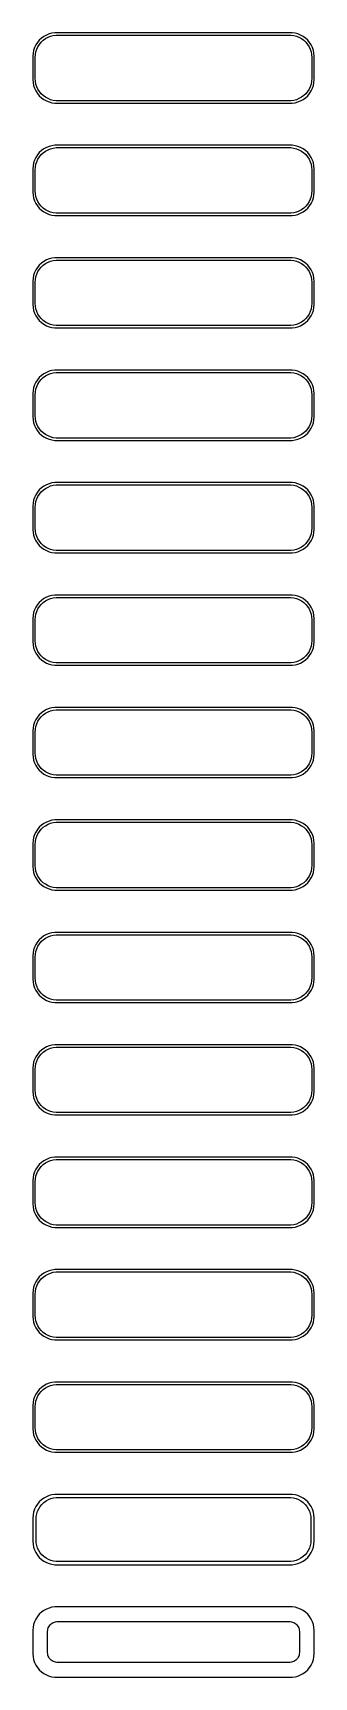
# Model space of a CAD drawing. Header units: metres. Extents: x -30 to 30, y 353 to 703.
import ezdxf

# ---------------------------------------------------------------- set-up
doc = ezdxf.new("R2010")
doc.units = ezdxf.units.M

msp = doc.modelspace()

# ---------------------------------------------------------------- linework, layer by layer
for p, q in [((-28.1871, 702.353), (-28.6448, 701.923)), ((-27.6791, 702.722), (-28.1871, 702.353)), ((-27.7778, 701.91), (-27.2952, 702.261)), ((-27.1289, 703.024), (-27.6791, 702.722)), ((-27.2952, 702.261), (-26.7724, 702.548)), ((-26.5451, 703.255), (-27.1289, 703.024)), ((-26.7724, 702.548), (-26.2178, 702.768)), ((-25.9369, 703.411), (-26.5451, 703.255)), ((-26.2178, 702.768), (-25.6401, 702.916)), ((-25.3139, 703.49), (-25.9369, 703.411)), ((-25.6401, 702.916), (-25.0482, 702.991)), ((25.3139, 703.49), (-25.3139, 703.49)), ((-25.0482, 702.991), (25.0482, 702.991)), ((25.0482, 702.991), (25.6401, 702.916)), ((25.9369, 703.411), (25.3139, 703.49)), ((25.6401, 702.916), (26.2178, 702.768)), ((26.5451, 703.255), (25.9369, 703.411)), ((26.2178, 702.768), (26.7724, 702.548)), ((27.1289, 703.024), (26.5451, 703.255)), ((26.7724, 702.548), (27.2952, 702.261)), ((27.6791, 702.722), (27.1289, 703.024)), ((27.2952, 702.261), (27.7778, 701.91)), ((28.1871, 702.353), (27.6791, 702.722)), ((28.6448, 701.923), (28.1871, 702.353)), ((-29.9606, 699.127), (-30, 698.5)), ((-30, 698.5), (-30, 693.5)), ((-29.8429, 699.743), (-29.9606, 699.127)), ((-29.6489, 700.341), (-29.8429, 699.743)), ((-29.3815, 700.909), (-29.6489, 700.341)), ((-29.5, 698.25), (-29.4625, 698.845)), ((-29.4625, 698.845), (-29.3508, 699.431)), ((-29.0451, 701.439), (-29.3815, 700.909)), ((-29.3508, 699.431), (-29.1664, 699.999)), ((-29.1664, 699.999), (-28.9124, 700.538)), ((-28.6448, 701.923), (-29.0451, 701.439)), ((-28.9124, 700.538), (-28.5928, 701.042)), ((-28.5928, 701.042), (-28.2126, 701.502)), ((-28.2126, 701.502), (-27.7778, 701.91)), ((27.7778, 701.91), (28.2126, 701.502)), ((28.2126, 701.502), (28.5928, 701.042)), ((28.5928, 701.042), (28.9124, 700.538)), ((29.0451, 701.439), (28.6448, 701.923)), ((28.9124, 700.538), (29.1664, 699.999)), ((29.3815, 700.909), (29.0451, 701.439)), ((29.1664, 699.999), (29.3508, 699.431)), ((29.3508, 699.431), (29.4625, 698.845)), ((29.6489, 700.341), (29.3815, 700.909)), ((29.4625, 698.845), (29.5, 698.25)), ((29.8429, 699.743), (29.6489, 700.341)), ((29.9606, 699.127), (29.8429, 699.743)), ((30, 698.5), (29.9606, 699.127)), ((30, 693.5), (30, 698.5)), ((-29.5, 693.75), (-29.5, 698.25)), ((29.5, 698.25), (29.5, 693.75)), ((-30, 693.5), (-29.9606, 692.873)), ((-29.9606, 692.873), (-29.8429, 692.257)), ((-29.8429, 692.257), (-29.6489, 691.659)), ((-29.6489, 691.659), (-29.3815, 691.091)), ((-29.4625, 693.155), (-29.5, 693.75)), ((-29.3508, 692.569), (-29.4625, 693.155)), ((-29.1664, 692.001), (-29.3508, 692.569)), ((-28.9124, 691.462), (-29.1664, 692.001)), ((-28.5928, 690.958), (-28.9124, 691.462)), ((28.9124, 691.462), (28.5928, 690.958)), ((29.1664, 692.001), (28.9124, 691.462)), ((29.3508, 692.569), (29.1664, 692.001)), ((29.4625, 693.155), (29.3508, 692.569)), ((29.3815, 691.091), (29.6489, 691.659)), ((29.5, 693.75), (29.4625, 693.155)), ((29.6489, 691.659), (29.8429, 692.257)), ((29.8429, 692.257), (29.9606, 692.873)), ((29.9606, 692.873), (30, 693.5)), ((-29.3815, 691.091), (-29.0451, 690.561)), ((-29.0451, 690.561), (-28.6448, 690.077)), ((-28.6448, 690.077), (-28.1871, 689.647)), ((-28.2126, 690.498), (-28.5928, 690.958)), ((-27.7778, 690.09), (-28.2126, 690.498)), ((-28.1871, 689.647), (-27.6791, 689.278)), ((-27.2952, 689.739), (-27.7778, 690.09)), ((-27.6791, 689.278), (-27.1289, 688.976)), ((-26.7724, 689.452), (-27.2952, 689.739)), ((-27.1289, 688.976), (-26.5451, 688.745)), ((-26.2178, 689.232), (-26.7724, 689.452)), ((-26.5451, 688.745), (-25.9369, 688.589)), ((-25.6401, 689.084), (-26.2178, 689.232)), ((-25.9369, 688.589), (-25.3139, 688.51)), ((-25.0482, 689.009), (-25.6401, 689.084)), ((-25.3139, 688.51), (25.3139, 688.51)), ((25.0482, 689.009), (-25.0482, 689.009)), ((25.6401, 689.084), (25.0482, 689.009)), ((25.3139, 688.51), (25.9369, 688.589)), ((26.2178, 689.232), (25.6401, 689.084)), ((25.9369, 688.589), (26.5451, 688.745)), ((26.7724, 689.452), (26.2178, 689.232)), ((26.5451, 688.745), (27.1289, 688.976)), ((27.2952, 689.739), (26.7724, 689.452)), ((27.1289, 688.976), (27.6791, 689.278)), ((27.7778, 690.09), (27.2952, 689.739)), ((27.6791, 689.278), (28.1871, 689.647)), ((28.2126, 690.498), (27.7778, 690.09)), ((28.1871, 689.647), (28.6448, 690.077)), ((28.5928, 690.958), (28.2126, 690.498)), ((28.6448, 690.077), (29.0451, 690.561)), ((29.0451, 690.561), (29.3815, 691.091)), ((-29.0451, 677.439), (-29.3815, 676.909)), ((-28.6448, 677.923), (-29.0451, 677.439)), ((-28.1871, 678.353), (-28.6448, 677.923)), ((-28.5928, 677.042), (-28.2126, 677.502)), ((-28.2126, 677.502), (-27.7778, 677.91)), ((-27.6791, 678.722), (-28.1871, 678.353)), ((-27.7778, 677.91), (-27.2952, 678.261)), ((-27.1289, 679.024), (-27.6791, 678.722)), ((-27.2952, 678.261), (-26.7724, 678.548)), ((-26.5451, 679.255), (-27.1289, 679.024)), ((-26.7724, 678.548), (-26.2178, 678.768)), ((-25.9369, 679.411), (-26.5451, 679.255)), ((-26.2178, 678.768), (-25.6401, 678.916)), ((-25.3139, 679.49), (-25.9369, 679.411)), ((-25.6401, 678.916), (-25.0482, 678.991)), ((25.3139, 679.49), (-25.3139, 679.49)), ((-25.0482, 678.991), (25.0482, 678.991)), ((25.0482, 678.991), (25.6401, 678.916)), ((25.9369, 679.411), (25.3139, 679.49)), ((25.6401, 678.916), (26.2178, 678.768)), ((26.5451, 679.255), (25.9369, 679.411)), ((26.2178, 678.768), (26.7724, 678.548)), ((27.1289, 679.024), (26.5451, 679.255)), ((26.7724, 678.548), (27.2952, 678.261)), ((27.6791, 678.722), (27.1289, 679.024)), ((27.2952, 678.261), (27.7778, 677.91)), ((28.1871, 678.353), (27.6791, 678.722)), ((27.7778, 677.91), (28.2126, 677.502)), ((28.6448, 677.923), (28.1871, 678.353)), ((28.2126, 677.502), (28.5928, 677.042)), ((29.0451, 677.439), (28.6448, 677.923)), ((29.3815, 676.909), (29.0451, 677.439)), ((-29.9606, 675.127), (-30, 674.5)), ((-30, 674.5), (-30, 669.5)), ((-29.8429, 675.743), (-29.9606, 675.127)), ((-29.6489, 676.341), (-29.8429, 675.743)), ((-29.3815, 676.909), (-29.6489, 676.341)), ((-29.5, 674.25), (-29.4625, 674.845)), ((-29.5, 669.75), (-29.5, 674.25)), ((-29.4625, 674.845), (-29.3508, 675.431)), ((-29.3508, 675.431), (-29.1664, 675.999)), ((-29.1664, 675.999), (-28.9124, 676.538)), ((-28.9124, 676.538), (-28.5928, 677.042)), ((28.5928, 677.042), (28.9124, 676.538)), ((28.9124, 676.538), (29.1664, 675.999)), ((29.1664, 675.999), (29.3508, 675.431)), ((29.3508, 675.431), (29.4625, 674.845)), ((29.6489, 676.341), (29.3815, 676.909)), ((29.4625, 674.845), (29.5, 674.25)), ((29.5, 674.25), (29.5, 669.75)), ((29.8429, 675.743), (29.6489, 676.341)), ((29.9606, 675.127), (29.8429, 675.743)), ((30, 674.5), (29.9606, 675.127)), ((30, 669.5), (30, 674.5)), ((-30, 669.5), (-29.9606, 668.873)), ((-29.9606, 668.873), (-29.8429, 668.257)), ((-29.8429, 668.257), (-29.6489, 667.659)), ((-29.6489, 667.659), (-29.3815, 667.091)), ((-29.4625, 669.155), (-29.5, 669.75)), ((-29.3508, 668.569), (-29.4625, 669.155)), ((-29.3815, 667.091), (-29.0451, 666.561)), ((-29.1664, 668.001), (-29.3508, 668.569)), ((-28.9124, 667.462), (-29.1664, 668.001)), ((-28.5928, 666.958), (-28.9124, 667.462)), ((-28.2126, 666.498), (-28.5928, 666.958)), ((28.5928, 666.958), (28.2126, 666.498)), ((28.9124, 667.462), (28.5928, 666.958)), ((29.1664, 668.001), (28.9124, 667.462)), ((29.0451, 666.561), (29.3815, 667.091)), ((29.3508, 668.569), (29.1664, 668.001)), ((29.4625, 669.155), (29.3508, 668.569)), ((29.3815, 667.091), (29.6489, 667.659)), ((29.5, 669.75), (29.4625, 669.155)), ((29.6489, 667.659), (29.8429, 668.257)), ((29.8429, 668.257), (29.9606, 668.873)), ((29.9606, 668.873), (30, 669.5)), ((-29.0451, 666.561), (-28.6448, 666.077)), ((-28.6448, 666.077), (-28.1871, 665.647)), ((-27.7778, 666.09), (-28.2126, 666.498)), ((-28.1871, 665.647), (-27.6791, 665.278)), ((-27.2952, 665.739), (-27.7778, 666.09)), ((-27.6791, 665.278), (-27.1289, 664.976)), ((-26.7724, 665.452), (-27.2952, 665.739)), ((-27.1289, 664.976), (-26.5451, 664.745)), ((-26.2178, 665.232), (-26.7724, 665.452)), ((-26.5451, 664.745), (-25.9369, 664.589)), ((-25.6401, 665.084), (-26.2178, 665.232)), ((-25.9369, 664.589), (-25.3139, 664.51)), ((-25.0482, 665.009), (-25.6401, 665.084)), ((-25.3139, 664.51), (25.3139, 664.51)), ((25.0482, 665.009), (-25.0482, 665.009)), ((25.6401, 665.084), (25.0482, 665.009)), ((25.3139, 664.51), (25.9369, 664.589)), ((26.2178, 665.232), (25.6401, 665.084)), ((25.9369, 664.589), (26.5451, 664.745)), ((26.7724, 665.452), (26.2178, 665.232)), ((26.5451, 664.745), (27.1289, 664.976)), ((27.2952, 665.739), (26.7724, 665.452)), ((27.1289, 664.976), (27.6791, 665.278)), ((27.7778, 666.09), (27.2952, 665.739)), ((27.6791, 665.278), (28.1871, 665.647)), ((28.2126, 666.498), (27.7778, 666.09)), ((28.1871, 665.647), (28.6448, 666.077)), ((28.6448, 666.077), (29.0451, 666.561)), ((-29.3815, 652.909), (-29.6489, 652.341)), ((-29.0451, 653.439), (-29.3815, 652.909)), ((-28.6448, 653.923), (-29.0451, 653.439)), ((-28.9124, 652.538), (-28.5928, 653.042)), ((-28.1871, 654.353), (-28.6448, 653.923)), ((-28.5928, 653.042), (-28.2126, 653.502)), ((-28.2126, 653.502), (-27.7778, 653.91)), ((-27.6791, 654.722), (-28.1871, 654.353)), ((-27.7778, 653.91), (-27.2952, 654.261)), ((-27.1289, 655.024), (-27.6791, 654.722)), ((-27.2952, 654.261), (-26.7724, 654.548)), ((-26.5451, 655.255), (-27.1289, 655.024)), ((-26.7724, 654.548), (-26.2178, 654.768)), ((-25.9369, 655.411), (-26.5451, 655.255)), ((-26.2178, 654.768), (-25.6401, 654.916)), ((-25.3139, 655.49), (-25.9369, 655.411)), ((-25.6401, 654.916), (-25.0482, 654.991)), ((25.3139, 655.49), (-25.3139, 655.49)), ((-25.0482, 654.991), (25.0482, 654.991)), ((25.0482, 654.991), (25.6401, 654.916)), ((25.9369, 655.411), (25.3139, 655.49)), ((25.6401, 654.916), (26.2178, 654.768)), ((26.5451, 655.255), (25.9369, 655.411)), ((26.2178, 654.768), (26.7724, 654.548)), ((27.1289, 655.024), (26.5451, 655.255)), ((26.7724, 654.548), (27.2952, 654.261)), ((27.6791, 654.722), (27.1289, 655.024)), ((27.2952, 654.261), (27.7778, 653.91)), ((28.1871, 654.353), (27.6791, 654.722)), ((27.7778, 653.91), (28.2126, 653.502)), ((28.6448, 653.923), (28.1871, 654.353)), ((28.2126, 653.502), (28.5928, 653.042)), ((28.5928, 653.042), (28.9124, 652.538)), ((29.0451, 653.439), (28.6448, 653.923)), ((29.3815, 652.909), (29.0451, 653.439)), ((29.6489, 652.341), (29.3815, 652.909)), ((-29.9606, 651.127), (-30, 650.5)), ((-30, 650.5), (-30, 645.5)), ((-29.8429, 651.743), (-29.9606, 651.127)), ((-29.6489, 652.341), (-29.8429, 651.743)), ((-29.5, 650.25), (-29.4625, 650.845)), ((-29.5, 645.75), (-29.5, 650.25)), ((-29.4625, 650.845), (-29.3508, 651.431)), ((-29.3508, 651.431), (-29.1664, 651.999)), ((-29.1664, 651.999), (-28.9124, 652.538)), ((28.9124, 652.538), (29.1664, 651.999)), ((29.1664, 651.999), (29.3508, 651.431)), ((29.3508, 651.431), (29.4625, 650.845)), ((29.4625, 650.845), (29.5, 650.25)), ((29.5, 650.25), (29.5, 645.75)), ((29.8429, 651.743), (29.6489, 652.341)), ((29.9606, 651.127), (29.8429, 651.743)), ((30, 650.5), (29.9606, 651.127)), ((30, 645.5), (30, 650.5)), ((-30, 645.5), (-29.9606, 644.873)), ((-29.9606, 644.873), (-29.8429, 644.257)), ((-29.8429, 644.257), (-29.6489, 643.659)), ((-29.6489, 643.659), (-29.3815, 643.091)), ((-29.4625, 645.155), (-29.5, 645.75)), ((-29.3508, 644.569), (-29.4625, 645.155)), ((-29.3815, 643.091), (-29.0451, 642.561)), ((-29.1664, 644.001), (-29.3508, 644.569)), ((-28.9124, 643.462), (-29.1664, 644.001)), ((-29.0451, 642.561), (-28.6448, 642.077)), ((-28.5928, 642.958), (-28.9124, 643.462)), ((-28.2126, 642.498), (-28.5928, 642.958)), ((-27.7778, 642.09), (-28.2126, 642.498)), ((28.2126, 642.498), (27.7778, 642.09)), ((28.5928, 642.958), (28.2126, 642.498)), ((28.9124, 643.462), (28.5928, 642.958)), ((28.6448, 642.077), (29.0451, 642.561)), ((29.1664, 644.001), (28.9124, 643.462)), ((29.0451, 642.561), (29.3815, 643.091)), ((29.3508, 644.569), (29.1664, 644.001)), ((29.4625, 645.155), (29.3508, 644.569)), ((29.3815, 643.091), (29.6489, 643.659)), ((29.5, 645.75), (29.4625, 645.155)), ((29.6489, 643.659), (29.8429, 644.257)), ((29.8429, 644.257), (29.9606, 644.873)), ((29.9606, 644.873), (30, 645.5)), ((-28.6448, 642.077), (-28.1871, 641.647)), ((-28.1871, 641.647), (-27.6791, 641.278)), ((-27.2952, 641.739), (-27.7778, 642.09)), ((-27.6791, 641.278), (-27.1289, 640.976)), ((-26.7724, 641.452), (-27.2952, 641.739)), ((-27.1289, 640.976), (-26.5451, 640.745)), ((-26.2178, 641.232), (-26.7724, 641.452)), ((-26.5451, 640.745), (-25.9369, 640.589)), ((-25.6401, 641.084), (-26.2178, 641.232)), ((-25.9369, 640.589), (-25.3139, 640.51)), ((-25.0482, 641.009), (-25.6401, 641.084)), ((-25.3139, 640.51), (25.3139, 640.51)), ((25.0482, 641.009), (-25.0482, 641.009)), ((25.6401, 641.084), (25.0482, 641.009)), ((25.3139, 640.51), (25.9369, 640.589)), ((26.2178, 641.232), (25.6401, 641.084)), ((25.9369, 640.589), (26.5451, 640.745)), ((26.7724, 641.452), (26.2178, 641.232)), ((26.5451, 640.745), (27.1289, 640.976)), ((27.2952, 641.739), (26.7724, 641.452)), ((27.1289, 640.976), (27.6791, 641.278)), ((27.7778, 642.09), (27.2952, 641.739)), ((27.6791, 641.278), (28.1871, 641.647)), ((28.1871, 641.647), (28.6448, 642.077)), ((-29.6489, 628.341), (-29.8429, 627.743)), ((-29.3815, 628.909), (-29.6489, 628.341)), ((-29.0451, 629.439), (-29.3815, 628.909)), ((-29.1664, 627.999), (-28.9124, 628.538)), ((-28.6448, 629.923), (-29.0451, 629.439)), ((-28.9124, 628.538), (-28.5928, 629.042)), ((-28.1871, 630.353), (-28.6448, 629.923)), ((-28.5928, 629.042), (-28.2126, 629.502)), ((-28.2126, 629.502), (-27.7778, 629.91)), ((-27.6791, 630.722), (-28.1871, 630.353)), ((-27.7778, 629.91), (-27.2952, 630.261)), ((-27.1289, 631.024), (-27.6791, 630.722)), ((-27.2952, 630.261), (-26.7724, 630.548)), ((-26.5451, 631.255), (-27.1289, 631.024)), ((-26.7724, 630.548), (-26.2178, 630.768)), ((-25.9369, 631.411), (-26.5451, 631.255)), ((-26.2178, 630.768), (-25.6401, 630.916)), ((-25.3139, 631.49), (-25.9369, 631.411)), ((-25.6401, 630.916), (-25.0482, 630.991)), ((25.3139, 631.49), (-25.3139, 631.49)), ((-25.0482, 630.991), (25.0482, 630.991)), ((25.0482, 630.991), (25.6401, 630.916)), ((25.9369, 631.411), (25.3139, 631.49)), ((25.6401, 630.916), (26.2178, 630.768)), ((26.5451, 631.255), (25.9369, 631.411)), ((26.2178, 630.768), (26.7724, 630.548)), ((27.1289, 631.024), (26.5451, 631.255)), ((26.7724, 630.548), (27.2952, 630.261)), ((27.6791, 630.722), (27.1289, 631.024)), ((27.2952, 630.261), (27.7778, 629.91)), ((28.1871, 630.353), (27.6791, 630.722)), ((27.7778, 629.91), (28.2126, 629.502)), ((28.6448, 629.923), (28.1871, 630.353)), ((28.2126, 629.502), (28.5928, 629.042)), ((28.5928, 629.042), (28.9124, 628.538)), ((29.0451, 629.439), (28.6448, 629.923)), ((28.9124, 628.538), (29.1664, 627.999)), ((29.3815, 628.909), (29.0451, 629.439)), ((29.6489, 628.341), (29.3815, 628.909)), ((29.8429, 627.743), (29.6489, 628.341)), ((-29.9606, 627.127), (-30, 626.5)), ((-30, 626.5), (-30, 621.5)), ((-29.8429, 627.743), (-29.9606, 627.127)), ((-29.5, 626.25), (-29.4625, 626.845)), ((-29.5, 621.75), (-29.5, 626.25)), ((-29.4625, 626.845), (-29.3508, 627.431)), ((-29.3508, 627.431), (-29.1664, 627.999)), ((29.1664, 627.999), (29.3508, 627.431)), ((29.3508, 627.431), (29.4625, 626.845)), ((29.4625, 626.845), (29.5, 626.25)), ((29.5, 626.25), (29.5, 621.75)), ((29.9606, 627.127), (29.8429, 627.743)), ((30, 626.5), (29.9606, 627.127)), ((30, 621.5), (30, 626.5)), ((-30, 621.5), (-29.9606, 620.873)), ((-29.4625, 621.155), (-29.5, 621.75)), ((29.5, 621.75), (29.4625, 621.155)), ((29.9606, 620.873), (30, 621.5)), ((-29.9606, 620.873), (-29.8429, 620.257)), ((-29.8429, 620.257), (-29.6489, 619.659)), ((-29.6489, 619.659), (-29.3815, 619.091)), ((-29.3508, 620.569), (-29.4625, 621.155)), ((-29.3815, 619.091), (-29.0451, 618.561)), ((-29.1664, 620.001), (-29.3508, 620.569)), ((-28.9124, 619.462), (-29.1664, 620.001)), ((-29.0451, 618.561), (-28.6448, 618.077)), ((-28.5928, 618.958), (-28.9124, 619.462)), ((-28.6448, 618.077), (-28.1871, 617.647)), ((-28.2126, 618.498), (-28.5928, 618.958)), ((-27.7778, 618.09), (-28.2126, 618.498)), ((-27.2952, 617.739), (-27.7778, 618.09)), ((-26.7724, 617.452), (-27.2952, 617.739)), ((27.2952, 617.739), (26.7724, 617.452)), ((27.7778, 618.09), (27.2952, 617.739)), ((28.2126, 618.498), (27.7778, 618.09)), ((28.1871, 617.647), (28.6448, 618.077)), ((28.5928, 618.958), (28.2126, 618.498)), ((28.9124, 619.462), (28.5928, 618.958)), ((28.6448, 618.077), (29.0451, 618.561)), ((29.1664, 620.001), (28.9124, 619.462)), ((29.0451, 618.561), (29.3815, 619.091)), ((29.3508, 620.569), (29.1664, 620.001)), ((29.4625, 621.155), (29.3508, 620.569)), ((29.3815, 619.091), (29.6489, 619.659)), ((29.6489, 619.659), (29.8429, 620.257)), ((29.8429, 620.257), (29.9606, 620.873)), ((-28.1871, 617.647), (-27.6791, 617.278)), ((-27.6791, 617.278), (-27.1289, 616.976)), ((-27.1289, 616.976), (-26.5451, 616.745)), ((-26.2178, 617.232), (-26.7724, 617.452)), ((-26.5451, 616.745), (-25.9369, 616.589)), ((-25.6401, 617.084), (-26.2178, 617.232)), ((-25.9369, 616.589), (-25.3139, 616.51)), ((-25.0482, 617.009), (-25.6401, 617.084)), ((-25.3139, 616.51), (25.3139, 616.51)), ((25.0482, 617.009), (-25.0482, 617.009)), ((25.6401, 617.084), (25.0482, 617.009)), ((25.3139, 616.51), (25.9369, 616.589)), ((26.2178, 617.232), (25.6401, 617.084)), ((25.9369, 616.589), (26.5451, 616.745)), ((26.7724, 617.452), (26.2178, 617.232)), ((26.5451, 616.745), (27.1289, 616.976)), ((27.1289, 616.976), (27.6791, 617.278)), ((27.6791, 617.278), (28.1871, 617.647)), ((-26.5451, 607.255), (-27.1289, 607.024)), ((-25.9369, 607.411), (-26.5451, 607.255)), ((-25.3139, 607.49), (-25.9369, 607.411)), ((25.3139, 607.49), (-25.3139, 607.49)), ((25.9369, 607.411), (25.3139, 607.49)), ((26.5451, 607.255), (25.9369, 607.411)), ((27.1289, 607.024), (26.5451, 607.255)), ((-29.8429, 603.743), (-29.9606, 603.127)), ((-29.6489, 604.341), (-29.8429, 603.743)), ((-29.3815, 604.909), (-29.6489, 604.341)), ((-29.0451, 605.439), (-29.3815, 604.909)), ((-29.3508, 603.431), (-29.1664, 603.999)), ((-29.1664, 603.999), (-28.9124, 604.538)), ((-28.6448, 605.923), (-29.0451, 605.439)), ((-28.9124, 604.538), (-28.5928, 605.042)), ((-28.1871, 606.353), (-28.6448, 605.923)), ((-28.5928, 605.042), (-28.2126, 605.502)), ((-28.2126, 605.502), (-27.7778, 605.91)), ((-27.6791, 606.722), (-28.1871, 606.353)), ((-27.7778, 605.91), (-27.2952, 606.261)), ((-27.1289, 607.024), (-27.6791, 606.722)), ((-27.2952, 606.261), (-26.7724, 606.548)), ((-26.7724, 606.548), (-26.2178, 606.768)), ((-26.2178, 606.768), (-25.6401, 606.916)), ((-25.6401, 606.916), (-25.0482, 606.991)), ((-25.0482, 606.991), (25.0482, 606.991)), ((25.0482, 606.991), (25.6401, 606.916)), ((25.6401, 606.916), (26.2178, 606.768)), ((26.2178, 606.768), (26.7724, 606.548)), ((26.7724, 606.548), (27.2952, 606.261)), ((27.6791, 606.722), (27.1289, 607.024)), ((27.2952, 606.261), (27.7778, 605.91)), ((28.1871, 606.353), (27.6791, 606.722)), ((27.7778, 605.91), (28.2126, 605.502)), ((28.6448, 605.923), (28.1871, 606.353)), ((28.2126, 605.502), (28.5928, 605.042)), ((28.5928, 605.042), (28.9124, 604.538)), ((29.0451, 605.439), (28.6448, 605.923)), ((28.9124, 604.538), (29.1664, 603.999)), ((29.3815, 604.909), (29.0451, 605.439)), ((29.1664, 603.999), (29.3508, 603.431)), ((29.6489, 604.341), (29.3815, 604.909)), ((29.8429, 603.743), (29.6489, 604.341)), ((29.9606, 603.127), (29.8429, 603.743)), ((-29.9606, 603.127), (-30, 602.5)), ((-30, 602.5), (-30, 597.5)), ((-29.5, 602.25), (-29.4625, 602.845)), ((-29.5, 597.75), (-29.5, 602.25)), ((-29.4625, 602.845), (-29.3508, 603.431)), ((29.3508, 603.431), (29.4625, 602.845)), ((29.4625, 602.845), (29.5, 602.25)), ((29.5, 602.25), (29.5, 597.75)), ((30, 602.5), (29.9606, 603.127)), ((30, 597.5), (30, 602.5)), ((-30, 597.5), (-29.9606, 596.873)), ((-29.9606, 596.873), (-29.8429, 596.257)), ((-29.4625, 597.155), (-29.5, 597.75)), ((-29.3508, 596.569), (-29.4625, 597.155)), ((29.4625, 597.155), (29.3508, 596.569)), ((29.5, 597.75), (29.4625, 597.155)), ((29.8429, 596.257), (29.9606, 596.873)), ((29.9606, 596.873), (30, 597.5)), ((-29.8429, 596.257), (-29.6489, 595.659)), ((-29.6489, 595.659), (-29.3815, 595.091)), ((-29.3815, 595.091), (-29.0451, 594.561)), ((-29.1664, 596.001), (-29.3508, 596.569)), ((-28.9124, 595.462), (-29.1664, 596.001)), ((-29.0451, 594.561), (-28.6448, 594.077)), ((-28.5928, 594.958), (-28.9124, 595.462)), ((-28.6448, 594.077), (-28.1871, 593.647)), ((-28.2126, 594.498), (-28.5928, 594.958)), ((-27.7778, 594.09), (-28.2126, 594.498)), ((-28.1871, 593.647), (-27.6791, 593.278)), ((-27.2952, 593.739), (-27.7778, 594.09)), ((-27.6791, 593.278), (-27.1289, 592.976)), ((-26.7724, 593.452), (-27.2952, 593.739)), ((-26.2178, 593.232), (-26.7724, 593.452)), ((-25.6401, 593.084), (-26.2178, 593.232)), ((26.2178, 593.232), (25.6401, 593.084)), ((26.7724, 593.452), (26.2178, 593.232)), ((27.2952, 593.739), (26.7724, 593.452)), ((27.1289, 592.976), (27.6791, 593.278)), ((27.7778, 594.09), (27.2952, 593.739)), ((27.6791, 593.278), (28.1871, 593.647)), ((28.2126, 594.498), (27.7778, 594.09)), ((28.1871, 593.647), (28.6448, 594.077)), ((28.5928, 594.958), (28.2126, 594.498)), ((28.9124, 595.462), (28.5928, 594.958)), ((28.6448, 594.077), (29.0451, 594.561)), ((29.1664, 596.001), (28.9124, 595.462)), ((29.0451, 594.561), (29.3815, 595.091)), ((29.3508, 596.569), (29.1664, 596.001)), ((29.3815, 595.091), (29.6489, 595.659)), ((29.6489, 595.659), (29.8429, 596.257)), ((-27.1289, 592.976), (-26.5451, 592.745)), ((-26.5451, 592.745), (-25.9369, 592.589)), ((-25.9369, 592.589), (-25.3139, 592.51)), ((-25.0482, 593.009), (-25.6401, 593.084)), ((-25.3139, 592.51), (25.3139, 592.51)), ((25.0482, 593.009), (-25.0482, 593.009)), ((25.6401, 593.084), (25.0482, 593.009)), ((25.3139, 592.51), (25.9369, 592.589)), ((25.9369, 592.589), (26.5451, 592.745)), ((26.5451, 592.745), (27.1289, 592.976)), ((-27.6791, 582.722), (-28.1871, 582.353)), ((-27.1289, 583.024), (-27.6791, 582.722)), ((-26.5451, 583.255), (-27.1289, 583.024)), ((-26.7724, 582.548), (-26.2178, 582.768)), ((-25.9369, 583.411), (-26.5451, 583.255)), ((-26.2178, 582.768), (-25.6401, 582.916)), ((-25.3139, 583.49), (-25.9369, 583.411)), ((-25.6401, 582.916), (-25.0482, 582.991)), ((25.3139, 583.49), (-25.3139, 583.49)), ((-25.0482, 582.991), (25.0482, 582.991)), ((25.0482, 582.991), (25.6401, 582.916)), ((25.9369, 583.411), (25.3139, 583.49)), ((25.6401, 582.916), (26.2178, 582.768)), ((26.5451, 583.255), (25.9369, 583.411)), ((26.2178, 582.768), (26.7724, 582.548)), ((27.1289, 583.024), (26.5451, 583.255)), ((27.6791, 582.722), (27.1289, 583.024)), ((28.1871, 582.353), (27.6791, 582.722)), ((-29.9606, 579.127), (-30, 578.5)), ((-29.8429, 579.743), (-29.9606, 579.127)), ((-29.6489, 580.341), (-29.8429, 579.743)), ((-29.3815, 580.909), (-29.6489, 580.341)), ((-29.4625, 578.845), (-29.3508, 579.431)), ((-29.0451, 581.439), (-29.3815, 580.909)), ((-29.3508, 579.431), (-29.1664, 579.999)), ((-29.1664, 579.999), (-28.9124, 580.538)), ((-28.6448, 581.923), (-29.0451, 581.439)), ((-28.9124, 580.538), (-28.5928, 581.042)), ((-28.1871, 582.353), (-28.6448, 581.923)), ((-28.5928, 581.042), (-28.2126, 581.502)), ((-28.2126, 581.502), (-27.7778, 581.91)), ((-27.7778, 581.91), (-27.2952, 582.261)), ((-27.2952, 582.261), (-26.7724, 582.548)), ((26.7724, 582.548), (27.2952, 582.261)), ((27.2952, 582.261), (27.7778, 581.91)), ((27.7778, 581.91), (28.2126, 581.502)), ((28.6448, 581.923), (28.1871, 582.353)), ((28.2126, 581.502), (28.5928, 581.042)), ((28.5928, 581.042), (28.9124, 580.538)), ((29.0451, 581.439), (28.6448, 581.923)), ((28.9124, 580.538), (29.1664, 579.999)), ((29.3815, 580.909), (29.0451, 581.439)), ((29.1664, 579.999), (29.3508, 579.431)), ((29.3508, 579.431), (29.4625, 578.845)), ((29.6489, 580.341), (29.3815, 580.909)), ((29.8429, 579.743), (29.6489, 580.341)), ((29.9606, 579.127), (29.8429, 579.743)), ((30, 578.5), (29.9606, 579.127)), ((-30, 578.5), (-30, 573.5)), ((-29.5, 578.25), (-29.4625, 578.845)), ((-29.5, 573.75), (-29.5, 578.25)), ((29.4625, 578.845), (29.5, 578.25)), ((29.5, 578.25), (29.5, 573.75)), ((30, 573.5), (30, 578.5)), ((-30, 573.5), (-29.9606, 572.873)), ((-29.9606, 572.873), (-29.8429, 572.257)), ((-29.8429, 572.257), (-29.6489, 571.659)), ((-29.4625, 573.155), (-29.5, 573.75)), ((-29.3508, 572.569), (-29.4625, 573.155)), ((-29.1664, 572.001), (-29.3508, 572.569)), ((29.3508, 572.569), (29.1664, 572.001)), ((29.4625, 573.155), (29.3508, 572.569)), ((29.5, 573.75), (29.4625, 573.155)), ((29.6489, 571.659), (29.8429, 572.257)), ((29.8429, 572.257), (29.9606, 572.873)), ((29.9606, 572.873), (30, 573.5)), ((-29.6489, 571.659), (-29.3815, 571.091)), ((-29.3815, 571.091), (-29.0451, 570.561)), ((-28.9124, 571.462), (-29.1664, 572.001)), ((-29.0451, 570.561), (-28.6448, 570.077)), ((-28.5928, 570.958), (-28.9124, 571.462)), ((-28.6448, 570.077), (-28.1871, 569.647)), ((-28.2126, 570.498), (-28.5928, 570.958)), ((-27.7778, 570.09), (-28.2126, 570.498)), ((-28.1871, 569.647), (-27.6791, 569.278)), ((-27.2952, 569.739), (-27.7778, 570.09)), ((-27.6791, 569.278), (-27.1289, 568.976)), ((-26.7724, 569.452), (-27.2952, 569.739)), ((-27.1289, 568.976), (-26.5451, 568.745)), ((-26.2178, 569.232), (-26.7724, 569.452)), ((-26.5451, 568.745), (-25.9369, 568.589)), ((-25.6401, 569.084), (-26.2178, 569.232)), ((-25.9369, 568.589), (-25.3139, 568.51)), ((-25.0482, 569.009), (-25.6401, 569.084)), ((25.0482, 569.009), (-25.0482, 569.009)), ((25.6401, 569.084), (25.0482, 569.009)), ((25.3139, 568.51), (25.9369, 568.589)), ((26.2178, 569.232), (25.6401, 569.084)), ((25.9369, 568.589), (26.5451, 568.745)), ((26.7724, 569.452), (26.2178, 569.232)), ((26.5451, 568.745), (27.1289, 568.976)), ((27.2952, 569.739), (26.7724, 569.452)), ((27.1289, 568.976), (27.6791, 569.278)), ((27.7778, 570.09), (27.2952, 569.739)), ((27.6791, 569.278), (28.1871, 569.647)), ((28.2126, 570.498), (27.7778, 570.09)), ((28.1871, 569.647), (28.6448, 570.077)), ((28.5928, 570.958), (28.2126, 570.498)), ((28.9124, 571.462), (28.5928, 570.958)), ((28.6448, 570.077), (29.0451, 570.561)), ((29.1664, 572.001), (28.9124, 571.462)), ((29.0451, 570.561), (29.3815, 571.091)), ((29.3815, 571.091), (29.6489, 571.659)), ((-25.3139, 568.51), (25.3139, 568.51)), ((-28.1871, 558.353), (-28.6448, 557.923)), ((-27.6791, 558.722), (-28.1871, 558.353)), ((-27.7778, 557.91), (-27.2952, 558.261)), ((-27.1289, 559.024), (-27.6791, 558.722)), ((-27.2952, 558.261), (-26.7724, 558.548)), ((-26.5451, 559.255), (-27.1289, 559.024)), ((-26.7724, 558.548), (-26.2178, 558.768)), ((-25.9369, 559.411), (-26.5451, 559.255)), ((-26.2178, 558.768), (-25.6401, 558.916)), ((-25.3139, 559.49), (-25.9369, 559.411)), ((-25.6401, 558.916), (-25.0482, 558.991)), ((25.3139, 559.49), (-25.3139, 559.49)), ((-25.0482, 558.991), (25.0482, 558.991)), ((25.0482, 558.991), (25.6401, 558.916)), ((25.9369, 559.411), (25.3139, 559.49)), ((25.6401, 558.916), (26.2178, 558.768)), ((26.5451, 559.255), (25.9369, 559.411)), ((26.2178, 558.768), (26.7724, 558.548)), ((27.1289, 559.024), (26.5451, 559.255)), ((26.7724, 558.548), (27.2952, 558.261)), ((27.6791, 558.722), (27.1289, 559.024)), ((27.2952, 558.261), (27.7778, 557.91)), ((28.1871, 558.353), (27.6791, 558.722)), ((28.6448, 557.923), (28.1871, 558.353)), ((-29.9606, 555.127), (-30, 554.5)), ((-29.8429, 555.743), (-29.9606, 555.127)), ((-29.6489, 556.341), (-29.8429, 555.743)), ((-29.3815, 556.909), (-29.6489, 556.341)), ((-29.5, 554.25), (-29.4625, 554.845)), ((-29.4625, 554.845), (-29.3508, 555.431)), ((-29.0451, 557.439), (-29.3815, 556.909)), ((-29.3508, 555.431), (-29.1664, 555.999)), ((-29.1664, 555.999), (-28.9124, 556.538)), ((-28.6448, 557.923), (-29.0451, 557.439)), ((-28.9124, 556.538), (-28.5928, 557.042)), ((-28.5928, 557.042), (-28.2126, 557.502)), ((-28.2126, 557.502), (-27.7778, 557.91)), ((27.7778, 557.91), (28.2126, 557.502)), ((28.2126, 557.502), (28.5928, 557.042)), ((28.5928, 557.042), (28.9124, 556.538)), ((29.0451, 557.439), (28.6448, 557.923)), ((28.9124, 556.538), (29.1664, 555.999)), ((29.3815, 556.909), (29.0451, 557.439)), ((29.1664, 555.999), (29.3508, 555.431)), ((29.3508, 555.431), (29.4625, 554.845)), ((29.6489, 556.341), (29.3815, 556.909)), ((29.4625, 554.845), (29.5, 554.25)), ((29.8429, 555.743), (29.6489, 556.341)), ((29.9606, 555.127), (29.8429, 555.743)), ((30, 554.5), (29.9606, 555.127)), ((-30, 554.5), (-30, 549.5)), ((-29.5, 549.75), (-29.5, 554.25)), ((29.5, 554.25), (29.5, 549.75)), ((30, 549.5), (30, 554.5)), ((-30, 549.5), (-29.9606, 548.873)), ((-29.9606, 548.873), (-29.8429, 548.257)), ((-29.8429, 548.257), (-29.6489, 547.659)), ((-29.6489, 547.659), (-29.3815, 547.091)), ((-29.4625, 549.155), (-29.5, 549.75)), ((-29.3508, 548.569), (-29.4625, 549.155)), ((-29.1664, 548.001), (-29.3508, 548.569)), ((-28.9124, 547.462), (-29.1664, 548.001)), ((29.1664, 548.001), (28.9124, 547.462)), ((29.3508, 548.569), (29.1664, 548.001)), ((29.4625, 549.155), (29.3508, 548.569)), ((29.3815, 547.091), (29.6489, 547.659)), ((29.5, 549.75), (29.4625, 549.155)), ((29.6489, 547.659), (29.8429, 548.257)), ((29.8429, 548.257), (29.9606, 548.873)), ((29.9606, 548.873), (30, 549.5)), ((-29.3815, 547.091), (-29.0451, 546.561)), ((-29.0451, 546.561), (-28.6448, 546.077)), ((-28.5928, 546.958), (-28.9124, 547.462)), ((-28.6448, 546.077), (-28.1871, 545.647)), ((-28.2126, 546.498), (-28.5928, 546.958)), ((-27.7778, 546.09), (-28.2126, 546.498)), ((-28.1871, 545.647), (-27.6791, 545.278)), ((-27.2952, 545.739), (-27.7778, 546.09)), ((-27.6791, 545.278), (-27.1289, 544.976)), ((-26.7724, 545.452), (-27.2952, 545.739)), ((-27.1289, 544.976), (-26.5451, 544.745)), ((-26.2178, 545.232), (-26.7724, 545.452)), ((-26.5451, 544.745), (-25.9369, 544.589)), ((-25.6401, 545.084), (-26.2178, 545.232)), ((-25.9369, 544.589), (-25.3139, 544.51)), ((-25.0482, 545.009), (-25.6401, 545.084)), ((-25.3139, 544.51), (25.3139, 544.51)), ((25.0482, 545.009), (-25.0482, 545.009)), ((25.6401, 545.084), (25.0482, 545.009)), ((25.3139, 544.51), (25.9369, 544.589)), ((26.2178, 545.232), (25.6401, 545.084)), ((25.9369, 544.589), (26.5451, 544.745)), ((26.7724, 545.452), (26.2178, 545.232)), ((26.5451, 544.745), (27.1289, 544.976)), ((27.2952, 545.739), (26.7724, 545.452)), ((27.1289, 544.976), (27.6791, 545.278)), ((27.7778, 546.09), (27.2952, 545.739)), ((27.6791, 545.278), (28.1871, 545.647)), ((28.2126, 546.498), (27.7778, 546.09)), ((28.1871, 545.647), (28.6448, 546.077)), ((28.5928, 546.958), (28.2126, 546.498)), ((28.9124, 547.462), (28.5928, 546.958)), ((28.6448, 546.077), (29.0451, 546.561)), ((29.0451, 546.561), (29.3815, 547.091)), ((-28.6448, 533.923), (-29.0451, 533.439)), ((-28.1871, 534.353), (-28.6448, 533.923)), ((-28.5928, 533.042), (-28.2126, 533.502)), ((-28.2126, 533.502), (-27.7778, 533.91)), ((-27.6791, 534.722), (-28.1871, 534.353)), ((-27.7778, 533.91), (-27.2952, 534.261)), ((-27.1289, 535.024), (-27.6791, 534.722)), ((-27.2952, 534.261), (-26.7724, 534.548)), ((-26.5451, 535.255), (-27.1289, 535.024)), ((-26.7724, 534.548), (-26.2178, 534.768)), ((-25.9369, 535.411), (-26.5451, 535.255)), ((-26.2178, 534.768), (-25.6401, 534.916)), ((-25.3139, 535.49), (-25.9369, 535.411)), ((-25.6401, 534.916), (-25.0482, 534.991)), ((25.3139, 535.49), (-25.3139, 535.49)), ((-25.0482, 534.991), (25.0482, 534.991)), ((25.0482, 534.991), (25.6401, 534.916)), ((25.9369, 535.411), (25.3139, 535.49)), ((25.6401, 534.916), (26.2178, 534.768)), ((26.5451, 535.255), (25.9369, 535.411)), ((26.2178, 534.768), (26.7724, 534.548)), ((27.1289, 535.024), (26.5451, 535.255)), ((26.7724, 534.548), (27.2952, 534.261)), ((27.6791, 534.722), (27.1289, 535.024)), ((27.2952, 534.261), (27.7778, 533.91)), ((28.1871, 534.353), (27.6791, 534.722)), ((27.7778, 533.91), (28.2126, 533.502)), ((28.6448, 533.923), (28.1871, 534.353)), ((28.2126, 533.502), (28.5928, 533.042)), ((29.0451, 533.439), (28.6448, 533.923)), ((-29.9606, 531.127), (-30, 530.5)), ((-30, 530.5), (-30, 525.5)), ((-29.8429, 531.743), (-29.9606, 531.127)), ((-29.6489, 532.341), (-29.8429, 531.743)), ((-29.3815, 532.909), (-29.6489, 532.341)), ((-29.5, 530.25), (-29.4625, 530.845)), ((-29.5, 525.75), (-29.5, 530.25)), ((-29.4625, 530.845), (-29.3508, 531.431)), ((-29.0451, 533.439), (-29.3815, 532.909)), ((-29.3508, 531.431), (-29.1664, 531.999)), ((-29.1664, 531.999), (-28.9124, 532.538)), ((-28.9124, 532.538), (-28.5928, 533.042)), ((28.5928, 533.042), (28.9124, 532.538)), ((28.9124, 532.538), (29.1664, 531.999)), ((29.3815, 532.909), (29.0451, 533.439)), ((29.1664, 531.999), (29.3508, 531.431)), ((29.3508, 531.431), (29.4625, 530.845)), ((29.6489, 532.341), (29.3815, 532.909)), ((29.4625, 530.845), (29.5, 530.25)), ((29.5, 530.25), (29.5, 525.75)), ((29.8429, 531.743), (29.6489, 532.341)), ((29.9606, 531.127), (29.8429, 531.743)), ((30, 530.5), (29.9606, 531.127)), ((30, 525.5), (30, 530.5)), ((-30, 525.5), (-29.9606, 524.873)), ((-29.9606, 524.873), (-29.8429, 524.257)), ((-29.8429, 524.257), (-29.6489, 523.659)), ((-29.6489, 523.659), (-29.3815, 523.091)), ((-29.4625, 525.155), (-29.5, 525.75)), ((-29.3508, 524.569), (-29.4625, 525.155)), ((-29.3815, 523.091), (-29.0451, 522.561)), ((-29.1664, 524.001), (-29.3508, 524.569)), ((-28.9124, 523.462), (-29.1664, 524.001)), ((-28.5928, 522.958), (-28.9124, 523.462)), ((28.9124, 523.462), (28.5928, 522.958)), ((29.1664, 524.001), (28.9124, 523.462)), ((29.0451, 522.561), (29.3815, 523.091)), ((29.3508, 524.569), (29.1664, 524.001)), ((29.4625, 525.155), (29.3508, 524.569)), ((29.3815, 523.091), (29.6489, 523.659)), ((29.5, 525.75), (29.4625, 525.155)), ((29.6489, 523.659), (29.8429, 524.257)), ((29.8429, 524.257), (29.9606, 524.873)), ((29.9606, 524.873), (30, 525.5)), ((-29.0451, 522.561), (-28.6448, 522.077)), ((-28.6448, 522.077), (-28.1871, 521.647)), ((-28.2126, 522.498), (-28.5928, 522.958)), ((-27.7778, 522.09), (-28.2126, 522.498)), ((-28.1871, 521.647), (-27.6791, 521.278)), ((-27.2952, 521.739), (-27.7778, 522.09)), ((-27.6791, 521.278), (-27.1289, 520.976)), ((-26.7724, 521.452), (-27.2952, 521.739)), ((-27.1289, 520.976), (-26.5451, 520.745)), ((-26.2178, 521.232), (-26.7724, 521.452)), ((-26.5451, 520.745), (-25.9369, 520.589)), ((-25.6401, 521.084), (-26.2178, 521.232)), ((-25.9369, 520.589), (-25.3139, 520.51)), ((-25.0482, 521.009), (-25.6401, 521.084)), ((-25.3139, 520.51), (25.3139, 520.51)), ((25.0482, 521.009), (-25.0482, 521.009)), ((25.6401, 521.084), (25.0482, 521.009)), ((25.3139, 520.51), (25.9369, 520.589)), ((26.2178, 521.232), (25.6401, 521.084)), ((25.9369, 520.589), (26.5451, 520.745)), ((26.7724, 521.452), (26.2178, 521.232)), ((26.5451, 520.745), (27.1289, 520.976)), ((27.2952, 521.739), (26.7724, 521.452)), ((27.1289, 520.976), (27.6791, 521.278)), ((27.7778, 522.09), (27.2952, 521.739)), ((27.6791, 521.278), (28.1871, 521.647)), ((28.2126, 522.498), (27.7778, 522.09)), ((28.1871, 521.647), (28.6448, 522.077)), ((28.5928, 522.958), (28.2126, 522.498)), ((28.6448, 522.077), (29.0451, 522.561)), ((-29.0451, 509.439), (-29.3815, 508.909)), ((-28.6448, 509.923), (-29.0451, 509.439)), ((-28.9124, 508.538), (-28.5928, 509.042)), ((-28.1871, 510.353), (-28.6448, 509.923)), ((-28.5928, 509.042), (-28.2126, 509.502)), ((-28.2126, 509.502), (-27.7778, 509.91)), ((-27.6791, 510.722), (-28.1871, 510.353)), ((-27.7778, 509.91), (-27.2952, 510.261)), ((-27.1289, 511.024), (-27.6791, 510.722)), ((-27.2952, 510.261), (-26.7724, 510.548)), ((-26.5451, 511.255), (-27.1289, 511.024)), ((-26.7724, 510.548), (-26.2178, 510.768)), ((-25.9369, 511.411), (-26.5451, 511.255)), ((-26.2178, 510.768), (-25.6401, 510.916)), ((-25.3139, 511.49), (-25.9369, 511.411)), ((-25.6401, 510.916), (-25.0482, 510.991)), ((25.3139, 511.49), (-25.3139, 511.49)), ((-25.0482, 510.991), (25.0482, 510.991)), ((25.0482, 510.991), (25.6401, 510.916)), ((25.9369, 511.411), (25.3139, 511.49)), ((25.6401, 510.916), (26.2178, 510.768)), ((26.5451, 511.255), (25.9369, 511.411)), ((26.2178, 510.768), (26.7724, 510.548)), ((27.1289, 511.024), (26.5451, 511.255)), ((26.7724, 510.548), (27.2952, 510.261)), ((27.6791, 510.722), (27.1289, 511.024)), ((27.2952, 510.261), (27.7778, 509.91)), ((28.1871, 510.353), (27.6791, 510.722)), ((27.7778, 509.91), (28.2126, 509.502)), ((28.6448, 509.923), (28.1871, 510.353)), ((28.2126, 509.502), (28.5928, 509.042)), ((28.5928, 509.042), (28.9124, 508.538)), ((29.0451, 509.439), (28.6448, 509.923)), ((29.3815, 508.909), (29.0451, 509.439)), ((-29.9606, 507.127), (-30, 506.5)), ((-30, 506.5), (-30, 501.5)), ((-29.8429, 507.743), (-29.9606, 507.127)), ((-29.6489, 508.341), (-29.8429, 507.743)), ((-29.3815, 508.909), (-29.6489, 508.341)), ((-29.5, 506.25), (-29.4625, 506.845)), ((-29.5, 501.75), (-29.5, 506.25)), ((-29.4625, 506.845), (-29.3508, 507.431)), ((-29.3508, 507.431), (-29.1664, 507.999)), ((-29.1664, 507.999), (-28.9124, 508.538)), ((28.9124, 508.538), (29.1664, 507.999)), ((29.1664, 507.999), (29.3508, 507.431)), ((29.3508, 507.431), (29.4625, 506.845)), ((29.6489, 508.341), (29.3815, 508.909)), ((29.4625, 506.845), (29.5, 506.25)), ((29.5, 506.25), (29.5, 501.75)), ((29.8429, 507.743), (29.6489, 508.341)), ((29.9606, 507.127), (29.8429, 507.743)), ((30, 506.5), (29.9606, 507.127)), ((30, 501.5), (30, 506.5)), ((-30, 501.5), (-29.9606, 500.873)), ((-29.9606, 500.873), (-29.8429, 500.257)), ((-29.8429, 500.257), (-29.6489, 499.659)), ((-29.6489, 499.659), (-29.3815, 499.091)), ((-29.4625, 501.155), (-29.5, 501.75)), ((-29.3508, 500.569), (-29.4625, 501.155)), ((-29.3815, 499.091), (-29.0451, 498.561)), ((-29.1664, 500.001), (-29.3508, 500.569)), ((-28.9124, 499.462), (-29.1664, 500.001)), ((-29.0451, 498.561), (-28.6448, 498.077)), ((-28.5928, 498.958), (-28.9124, 499.462)), ((-28.2126, 498.498), (-28.5928, 498.958)), ((-27.7778, 498.09), (-28.2126, 498.498)), ((28.2126, 498.498), (27.7778, 498.09)), ((28.5928, 498.958), (28.2126, 498.498)), ((28.9124, 499.462), (28.5928, 498.958)), ((28.6448, 498.077), (29.0451, 498.561)), ((29.1664, 500.001), (28.9124, 499.462)), ((29.0451, 498.561), (29.3815, 499.091)), ((29.3508, 500.569), (29.1664, 500.001)), ((29.4625, 501.155), (29.3508, 500.569)), ((29.3815, 499.091), (29.6489, 499.659)), ((29.5, 501.75), (29.4625, 501.155)), ((29.6489, 499.659), (29.8429, 500.257)), ((29.8429, 500.257), (29.9606, 500.873)), ((29.9606, 500.873), (30, 501.5)), ((-28.6448, 498.077), (-28.1871, 497.647)), ((-28.1871, 497.647), (-27.6791, 497.278)), ((-27.2952, 497.739), (-27.7778, 498.09)), ((-27.6791, 497.278), (-27.1289, 496.976)), ((-26.7724, 497.452), (-27.2952, 497.739)), ((-27.1289, 496.976), (-26.5451, 496.745)), ((-26.2178, 497.232), (-26.7724, 497.452)), ((-26.5451, 496.745), (-25.9369, 496.589)), ((-25.6401, 497.084), (-26.2178, 497.232)), ((-25.9369, 496.589), (-25.3139, 496.51)), ((-25.0482, 497.009), (-25.6401, 497.084)), ((-25.3139, 496.51), (25.3139, 496.51)), ((25.0482, 497.009), (-25.0482, 497.009)), ((25.6401, 497.084), (25.0482, 497.009)), ((25.3139, 496.51), (25.9369, 496.589)), ((26.2178, 497.232), (25.6401, 497.084)), ((25.9369, 496.589), (26.5451, 496.745)), ((26.7724, 497.452), (26.2178, 497.232)), ((26.5451, 496.745), (27.1289, 496.976)), ((27.2952, 497.739), (26.7724, 497.452)), ((27.1289, 496.976), (27.6791, 497.278)), ((27.7778, 498.09), (27.2952, 497.739)), ((27.6791, 497.278), (28.1871, 497.647)), ((28.1871, 497.647), (28.6448, 498.077)), ((-29.3815, 484.909), (-29.6489, 484.341)), ((-29.0451, 485.439), (-29.3815, 484.909)), ((-29.1664, 483.999), (-28.9124, 484.538)), ((-28.6448, 485.923), (-29.0451, 485.439)), ((-28.9124, 484.538), (-28.5928, 485.042)), ((-28.1871, 486.353), (-28.6448, 485.923)), ((-28.5928, 485.042), (-28.2126, 485.502)), ((-28.2126, 485.502), (-27.7778, 485.91)), ((-27.6791, 486.722), (-28.1871, 486.353)), ((-27.7778, 485.91), (-27.2952, 486.261)), ((-27.1289, 487.024), (-27.6791, 486.722)), ((-27.2952, 486.261), (-26.7724, 486.548)), ((-26.5451, 487.255), (-27.1289, 487.024)), ((-26.7724, 486.548), (-26.2178, 486.768)), ((-25.9369, 487.411), (-26.5451, 487.255)), ((-26.2178, 486.768), (-25.6401, 486.916)), ((-25.3139, 487.49), (-25.9369, 487.411)), ((-25.6401, 486.916), (-25.0482, 486.991)), ((25.3139, 487.49), (-25.3139, 487.49)), ((-25.0482, 486.991), (25.0482, 486.991)), ((25.0482, 486.991), (25.6401, 486.916)), ((25.9369, 487.411), (25.3139, 487.49)), ((25.6401, 486.916), (26.2178, 486.768)), ((26.5451, 487.255), (25.9369, 487.411)), ((26.2178, 486.768), (26.7724, 486.548)), ((27.1289, 487.024), (26.5451, 487.255)), ((26.7724, 486.548), (27.2952, 486.261)), ((27.6791, 486.722), (27.1289, 487.024)), ((27.2952, 486.261), (27.7778, 485.91)), ((28.1871, 486.353), (27.6791, 486.722)), ((27.7778, 485.91), (28.2126, 485.502)), ((28.6448, 485.923), (28.1871, 486.353)), ((28.2126, 485.502), (28.5928, 485.042)), ((28.5928, 485.042), (28.9124, 484.538)), ((29.0451, 485.439), (28.6448, 485.923)), ((28.9124, 484.538), (29.1664, 483.999)), ((29.3815, 484.909), (29.0451, 485.439)), ((29.6489, 484.341), (29.3815, 484.909)), ((-29.9606, 483.127), (-30, 482.5)), ((-30, 482.5), (-30, 477.5)), ((-29.8429, 483.743), (-29.9606, 483.127)), ((-29.6489, 484.341), (-29.8429, 483.743)), ((-29.5, 482.25), (-29.4625, 482.845)), ((-29.5, 477.75), (-29.5, 482.25)), ((-29.4625, 482.845), (-29.3508, 483.431)), ((-29.3508, 483.431), (-29.1664, 483.999)), ((29.1664, 483.999), (29.3508, 483.431)), ((29.3508, 483.431), (29.4625, 482.845)), ((29.4625, 482.845), (29.5, 482.25)), ((29.5, 482.25), (29.5, 477.75)), ((29.8429, 483.743), (29.6489, 484.341)), ((29.9606, 483.127), (29.8429, 483.743)), ((30, 482.5), (29.9606, 483.127)), ((30, 477.5), (30, 482.5)), ((-30, 477.5), (-29.9606, 476.873)), ((-29.4625, 477.155), (-29.5, 477.75)), ((29.5, 477.75), (29.4625, 477.155)), ((29.9606, 476.873), (30, 477.5)), ((-29.9606, 476.873), (-29.8429, 476.257)), ((-29.8429, 476.257), (-29.6489, 475.659)), ((-29.6489, 475.659), (-29.3815, 475.091)), ((-29.3508, 476.569), (-29.4625, 477.155)), ((-29.3815, 475.091), (-29.0451, 474.561)), ((-29.1664, 476.001), (-29.3508, 476.569)), ((-28.9124, 475.462), (-29.1664, 476.001)), ((-29.0451, 474.561), (-28.6448, 474.077)), ((-28.5928, 474.958), (-28.9124, 475.462)), ((-28.6448, 474.077), (-28.1871, 473.647)), ((-28.2126, 474.498), (-28.5928, 474.958)), ((-27.7778, 474.09), (-28.2126, 474.498)), ((-27.2952, 473.739), (-27.7778, 474.09)), ((27.7778, 474.09), (27.2952, 473.739)), ((28.2126, 474.498), (27.7778, 474.09)), ((28.1871, 473.647), (28.6448, 474.077)), ((28.5928, 474.958), (28.2126, 474.498)), ((28.9124, 475.462), (28.5928, 474.958)), ((28.6448, 474.077), (29.0451, 474.561)), ((29.1664, 476.001), (28.9124, 475.462)), ((29.0451, 474.561), (29.3815, 475.091)), ((29.3508, 476.569), (29.1664, 476.001)), ((29.4625, 477.155), (29.3508, 476.569)), ((29.3815, 475.091), (29.6489, 475.659)), ((29.6489, 475.659), (29.8429, 476.257)), ((29.8429, 476.257), (29.9606, 476.873)), ((-28.1871, 473.647), (-27.6791, 473.278)), ((-27.6791, 473.278), (-27.1289, 472.976)), ((-26.7724, 473.452), (-27.2952, 473.739)), ((-27.1289, 472.976), (-26.5451, 472.745)), ((-26.2178, 473.232), (-26.7724, 473.452)), ((-26.5451, 472.745), (-25.9369, 472.589)), ((-25.6401, 473.084), (-26.2178, 473.232)), ((-25.9369, 472.589), (-25.3139, 472.51)), ((-25.0482, 473.009), (-25.6401, 473.084)), ((-25.3139, 472.51), (25.3139, 472.51)), ((25.0482, 473.009), (-25.0482, 473.009)), ((25.6401, 473.084), (25.0482, 473.009)), ((25.3139, 472.51), (25.9369, 472.589)), ((26.2178, 473.232), (25.6401, 473.084)), ((25.9369, 472.589), (26.5451, 472.745)), ((26.7724, 473.452), (26.2178, 473.232)), ((26.5451, 472.745), (27.1289, 472.976)), ((27.2952, 473.739), (26.7724, 473.452)), ((27.1289, 472.976), (27.6791, 473.278)), ((27.6791, 473.278), (28.1871, 473.647)), ((-25.9369, 463.411), (-26.5451, 463.255)), ((-25.3139, 463.49), (-25.9369, 463.411)), ((25.3139, 463.49), (-25.3139, 463.49)), ((25.9369, 463.411), (25.3139, 463.49)), ((26.5451, 463.255), (25.9369, 463.411)), ((-29.6489, 460.341), (-29.8429, 459.743)), ((-29.3815, 460.909), (-29.6489, 460.341)), ((-29.0451, 461.439), (-29.3815, 460.909)), ((-29.3508, 459.431), (-29.1664, 459.999)), ((-29.1664, 459.999), (-28.9124, 460.538)), ((-28.6448, 461.923), (-29.0451, 461.439)), ((-28.9124, 460.538), (-28.5928, 461.042)), ((-28.1871, 462.353), (-28.6448, 461.923)), ((-28.5928, 461.042), (-28.2126, 461.502)), ((-28.2126, 461.502), (-27.7778, 461.91)), ((-27.6791, 462.722), (-28.1871, 462.353)), ((-27.7778, 461.91), (-27.2952, 462.261)), ((-27.1289, 463.024), (-27.6791, 462.722)), ((-27.2952, 462.261), (-26.7724, 462.548)), ((-26.5451, 463.255), (-27.1289, 463.024)), ((-26.7724, 462.548), (-26.2178, 462.768)), ((-26.2178, 462.768), (-25.6401, 462.916)), ((-25.6401, 462.916), (-25.0482, 462.991)), ((-25.0482, 462.991), (25.0482, 462.991)), ((25.0482, 462.991), (25.6401, 462.916)), ((25.6401, 462.916), (26.2178, 462.768)), ((26.2178, 462.768), (26.7724, 462.548)), ((27.1289, 463.024), (26.5451, 463.255)), ((26.7724, 462.548), (27.2952, 462.261)), ((27.6791, 462.722), (27.1289, 463.024)), ((27.2952, 462.261), (27.7778, 461.91)), ((28.1871, 462.353), (27.6791, 462.722)), ((27.7778, 461.91), (28.2126, 461.502)), ((28.6448, 461.923), (28.1871, 462.353)), ((28.2126, 461.502), (28.5928, 461.042)), ((28.5928, 461.042), (28.9124, 460.538)), ((29.0451, 461.439), (28.6448, 461.923)), ((28.9124, 460.538), (29.1664, 459.999)), ((29.3815, 460.909), (29.0451, 461.439)), ((29.1664, 459.999), (29.3508, 459.431)), ((29.6489, 460.341), (29.3815, 460.909)), ((29.8429, 459.743), (29.6489, 460.341)), ((-29.9606, 459.127), (-30, 458.5)), ((-30, 458.5), (-30, 453.5)), ((-29.8429, 459.743), (-29.9606, 459.127)), ((-29.5, 458.25), (-29.4625, 458.845)), ((-29.5, 453.75), (-29.5, 458.25)), ((-29.4625, 458.845), (-29.3508, 459.431)), ((29.3508, 459.431), (29.4625, 458.845)), ((29.4625, 458.845), (29.5, 458.25)), ((29.5, 458.25), (29.5, 453.75)), ((29.9606, 459.127), (29.8429, 459.743)), ((30, 458.5), (29.9606, 459.127)), ((30, 453.5), (30, 458.5)), ((-30, 453.5), (-29.9606, 452.873)), ((-29.9606, 452.873), (-29.8429, 452.257)), ((-29.4625, 453.155), (-29.5, 453.75)), ((-29.3508, 452.569), (-29.4625, 453.155)), ((29.4625, 453.155), (29.3508, 452.569)), ((29.5, 453.75), (29.4625, 453.155)), ((29.8429, 452.257), (29.9606, 452.873)), ((29.9606, 452.873), (30, 453.5)), ((-29.8429, 452.257), (-29.6489, 451.659)), ((-29.6489, 451.659), (-29.3815, 451.091)), ((-29.3815, 451.091), (-29.0451, 450.561)), ((-29.1664, 452.001), (-29.3508, 452.569)), ((-28.9124, 451.462), (-29.1664, 452.001)), ((-29.0451, 450.561), (-28.6448, 450.077)), ((-28.5928, 450.958), (-28.9124, 451.462)), ((-28.6448, 450.077), (-28.1871, 449.647)), ((-28.2126, 450.498), (-28.5928, 450.958)), ((-27.7778, 450.09), (-28.2126, 450.498)), ((-28.1871, 449.647), (-27.6791, 449.278)), ((-27.2952, 449.739), (-27.7778, 450.09)), ((-27.6791, 449.278), (-27.1289, 448.976)), ((-26.7724, 449.452), (-27.2952, 449.739)), ((-26.2178, 449.232), (-26.7724, 449.452)), ((26.7724, 449.452), (26.2178, 449.232)), ((27.2952, 449.739), (26.7724, 449.452)), ((27.1289, 448.976), (27.6791, 449.278)), ((27.7778, 450.09), (27.2952, 449.739)), ((27.6791, 449.278), (28.1871, 449.647)), ((28.2126, 450.498), (27.7778, 450.09)), ((28.1871, 449.647), (28.6448, 450.077)), ((28.5928, 450.958), (28.2126, 450.498)), ((28.9124, 451.462), (28.5928, 450.958)), ((28.6448, 450.077), (29.0451, 450.561)), ((29.1664, 452.001), (28.9124, 451.462)), ((29.0451, 450.561), (29.3815, 451.091)), ((29.3508, 452.569), (29.1664, 452.001)), ((29.3815, 451.091), (29.6489, 451.659)), ((29.6489, 451.659), (29.8429, 452.257)), ((-27.1289, 448.976), (-26.5451, 448.745)), ((-26.5451, 448.745), (-25.9369, 448.589)), ((-25.6401, 449.084), (-26.2178, 449.232)), ((-25.9369, 448.589), (-25.3139, 448.51)), ((-25.0482, 449.009), (-25.6401, 449.084)), ((-25.3139, 448.51), (25.3139, 448.51)), ((25.0482, 449.009), (-25.0482, 449.009)), ((25.6401, 449.084), (25.0482, 449.009)), ((25.3139, 448.51), (25.9369, 448.589)), ((26.2178, 449.232), (25.6401, 449.084)), ((25.9369, 448.589), (26.5451, 448.745)), ((26.5451, 448.745), (27.1289, 448.976)), ((-27.1289, 439.024), (-27.6791, 438.722)), ((-26.5451, 439.255), (-27.1289, 439.024)), ((-26.7724, 438.548), (-26.2178, 438.768)), ((-25.9369, 439.411), (-26.5451, 439.255)), ((-26.2178, 438.768), (-25.6401, 438.916)), ((-25.3139, 439.49), (-25.9369, 439.411)), ((-25.6401, 438.916), (-25.0482, 438.991)), ((25.3139, 439.49), (-25.3139, 439.49)), ((-25.0482, 438.991), (25.0482, 438.991)), ((25.0482, 438.991), (25.6401, 438.916)), ((25.9369, 439.411), (25.3139, 439.49)), ((25.6401, 438.916), (26.2178, 438.768)), ((26.5451, 439.255), (25.9369, 439.411)), ((26.2178, 438.768), (26.7724, 438.548)), ((27.1289, 439.024), (26.5451, 439.255)), ((27.6791, 438.722), (27.1289, 439.024)), ((-29.8429, 435.743), (-29.9606, 435.127)), ((-29.6489, 436.341), (-29.8429, 435.743)), ((-29.3815, 436.909), (-29.6489, 436.341)), ((-29.4625, 434.845), (-29.3508, 435.431)), ((-29.0451, 437.439), (-29.3815, 436.909)), ((-29.3508, 435.431), (-29.1664, 435.999)), ((-29.1664, 435.999), (-28.9124, 436.538)), ((-28.6448, 437.923), (-29.0451, 437.439)), ((-28.9124, 436.538), (-28.5928, 437.042)), ((-28.1871, 438.353), (-28.6448, 437.923)), ((-28.5928, 437.042), (-28.2126, 437.502)), ((-28.2126, 437.502), (-27.7778, 437.91)), ((-27.6791, 438.722), (-28.1871, 438.353)), ((-27.7778, 437.91), (-27.2952, 438.261)), ((-27.2952, 438.261), (-26.7724, 438.548)), ((26.7724, 438.548), (27.2952, 438.261)), ((27.2952, 438.261), (27.7778, 437.91)), ((28.1871, 438.353), (27.6791, 438.722)), ((27.7778, 437.91), (28.2126, 437.502)), ((28.6448, 437.923), (28.1871, 438.353)), ((28.2126, 437.502), (28.5928, 437.042)), ((28.5928, 437.042), (28.9124, 436.538)), ((29.0451, 437.439), (28.6448, 437.923)), ((28.9124, 436.538), (29.1664, 435.999)), ((29.3815, 436.909), (29.0451, 437.439)), ((29.1664, 435.999), (29.3508, 435.431)), ((29.3508, 435.431), (29.4625, 434.845)), ((29.6489, 436.341), (29.3815, 436.909)), ((29.8429, 435.743), (29.6489, 436.341)), ((29.9606, 435.127), (29.8429, 435.743)), ((-29.9606, 435.127), (-30, 434.5)), ((-30, 434.5), (-30, 429.5)), ((-29.5, 434.25), (-29.4625, 434.845)), ((-29.5, 429.75), (-29.5, 434.25)), ((29.4625, 434.845), (29.5, 434.25)), ((29.5, 434.25), (29.5, 429.75)), ((30, 434.5), (29.9606, 435.127)), ((30, 429.5), (30, 434.5)), ((-30, 429.5), (-29.9606, 428.873)), ((-29.9606, 428.873), (-29.8429, 428.257)), ((-29.8429, 428.257), (-29.6489, 427.659)), ((-29.4625, 429.155), (-29.5, 429.75)), ((-29.3508, 428.569), (-29.4625, 429.155)), ((-29.1664, 428.001), (-29.3508, 428.569)), ((29.3508, 428.569), (29.1664, 428.001)), ((29.4625, 429.155), (29.3508, 428.569)), ((29.5, 429.75), (29.4625, 429.155)), ((29.6489, 427.659), (29.8429, 428.257)), ((29.8429, 428.257), (29.9606, 428.873)), ((29.9606, 428.873), (30, 429.5)), ((-29.6489, 427.659), (-29.3815, 427.091)), ((-29.3815, 427.091), (-29.0451, 426.561)), ((-28.9124, 427.462), (-29.1664, 428.001)), ((-29.0451, 426.561), (-28.6448, 426.077)), ((-28.5928, 426.958), (-28.9124, 427.462)), ((-28.6448, 426.077), (-28.1871, 425.647)), ((-28.2126, 426.498), (-28.5928, 426.958)), ((-27.7778, 426.09), (-28.2126, 426.498)), ((-28.1871, 425.647), (-27.6791, 425.278)), ((-27.2952, 425.739), (-27.7778, 426.09)), ((-27.6791, 425.278), (-27.1289, 424.976)), ((-26.7724, 425.452), (-27.2952, 425.739)), ((-27.1289, 424.976), (-26.5451, 424.745)), ((-26.2178, 425.232), (-26.7724, 425.452)), ((-26.5451, 424.745), (-25.9369, 424.589)), ((-25.6401, 425.084), (-26.2178, 425.232)), ((-25.0482, 425.009), (-25.6401, 425.084)), ((25.0482, 425.009), (-25.0482, 425.009)), ((25.6401, 425.084), (25.0482, 425.009)), ((26.2178, 425.232), (25.6401, 425.084)), ((25.9369, 424.589), (26.5451, 424.745)), ((26.7724, 425.452), (26.2178, 425.232)), ((26.5451, 424.745), (27.1289, 424.976)), ((27.2952, 425.739), (26.7724, 425.452)), ((27.1289, 424.976), (27.6791, 425.278)), ((27.7778, 426.09), (27.2952, 425.739)), ((27.6791, 425.278), (28.1871, 425.647)), ((28.2126, 426.498), (27.7778, 426.09)), ((28.1871, 425.647), (28.6448, 426.077)), ((28.5928, 426.958), (28.2126, 426.498)), ((28.9124, 427.462), (28.5928, 426.958)), ((28.6448, 426.077), (29.0451, 426.561)), ((29.1664, 428.001), (28.9124, 427.462)), ((29.0451, 426.561), (29.3815, 427.091)), ((29.3815, 427.091), (29.6489, 427.659)), ((-25.9369, 424.589), (-25.3139, 424.51)), ((-25.3139, 424.51), (25.3139, 424.51)), ((25.3139, 424.51), (25.9369, 424.589)), ((-28.1871, 414.353), (-28.6448, 413.923)), ((-27.6791, 414.722), (-28.1871, 414.353)), ((-27.7778, 413.91), (-27.2952, 414.261)), ((-27.1289, 415.024), (-27.6791, 414.722)), ((-27.2952, 414.261), (-26.7724, 414.548)), ((-26.5451, 415.255), (-27.1289, 415.024)), ((-26.7724, 414.548), (-26.2178, 414.768)), ((-25.9369, 415.411), (-26.5451, 415.255)), ((-26.2178, 414.768), (-25.6401, 414.916)), ((-25.3139, 415.49), (-25.9369, 415.411)), ((-25.6401, 414.916), (-25.0482, 414.991)), ((25.3139, 415.49), (-25.3139, 415.49)), ((-25.0482, 414.991), (25.0482, 414.991)), ((25.0482, 414.991), (25.6401, 414.916)), ((25.9369, 415.411), (25.3139, 415.49)), ((25.6401, 414.916), (26.2178, 414.768)), ((26.5451, 415.255), (25.9369, 415.411)), ((26.2178, 414.768), (26.7724, 414.548)), ((27.1289, 415.024), (26.5451, 415.255)), ((26.7724, 414.548), (27.2952, 414.261)), ((27.6791, 414.722), (27.1289, 415.024)), ((27.2952, 414.261), (27.7778, 413.91)), ((28.1871, 414.353), (27.6791, 414.722)), ((28.6448, 413.923), (28.1871, 414.353)), ((-29.9606, 411.127), (-30, 410.5)), ((-29.8429, 411.743), (-29.9606, 411.127)), ((-29.6489, 412.341), (-29.8429, 411.743)), ((-29.3815, 412.909), (-29.6489, 412.341)), ((-29.5, 410.25), (-29.4625, 410.845)), ((-29.4625, 410.845), (-29.3508, 411.431)), ((-29.0451, 413.439), (-29.3815, 412.909)), ((-29.3508, 411.431), (-29.1664, 411.999)), ((-29.1664, 411.999), (-28.9124, 412.538)), ((-28.6448, 413.923), (-29.0451, 413.439)), ((-28.9124, 412.538), (-28.5928, 413.042)), ((-28.5928, 413.042), (-28.2126, 413.502)), ((-28.2126, 413.502), (-27.7778, 413.91)), ((27.7778, 413.91), (28.2126, 413.502)), ((28.2126, 413.502), (28.5928, 413.042)), ((28.5928, 413.042), (28.9124, 412.538)), ((29.0451, 413.439), (28.6448, 413.923)), ((28.9124, 412.538), (29.1664, 411.999)), ((29.3815, 412.909), (29.0451, 413.439)), ((29.1664, 411.999), (29.3508, 411.431)), ((29.3508, 411.431), (29.4625, 410.845)), ((29.6489, 412.341), (29.3815, 412.909)), ((29.4625, 410.845), (29.5, 410.25)), ((29.8429, 411.743), (29.6489, 412.341)), ((29.9606, 411.127), (29.8429, 411.743)), ((30, 410.5), (29.9606, 411.127)), ((-30, 410.5), (-30, 405.5)), ((-29.5, 405.75), (-29.5, 410.25)), ((29.5, 410.25), (29.5, 405.75)), ((30, 405.5), (30, 410.5)), ((-30, 405.5), (-29.9606, 404.873)), ((-29.9606, 404.873), (-29.8429, 404.257)), ((-29.8429, 404.257), (-29.6489, 403.659)), ((-29.6489, 403.659), (-29.3815, 403.091)), ((-29.4625, 405.155), (-29.5, 405.75)), ((-29.3508, 404.569), (-29.4625, 405.155)), ((-29.1664, 404.001), (-29.3508, 404.569)), ((-28.9124, 403.462), (-29.1664, 404.001)), ((29.1664, 404.001), (28.9124, 403.462)), ((29.3508, 404.569), (29.1664, 404.001)), ((29.4625, 405.155), (29.3508, 404.569)), ((29.3815, 403.091), (29.6489, 403.659)), ((29.5, 405.75), (29.4625, 405.155)), ((29.6489, 403.659), (29.8429, 404.257)), ((29.8429, 404.257), (29.9606, 404.873)), ((29.9606, 404.873), (30, 405.5)), ((-29.3815, 403.091), (-29.0451, 402.561)), ((-29.0451, 402.561), (-28.6448, 402.077)), ((-28.5928, 402.958), (-28.9124, 403.462)), ((-28.6448, 402.077), (-28.1871, 401.647)), ((-28.2126, 402.498), (-28.5928, 402.958)), ((-27.7778, 402.09), (-28.2126, 402.498)), ((-28.1871, 401.647), (-27.6791, 401.278)), ((-27.2952, 401.739), (-27.7778, 402.09)), ((-27.6791, 401.278), (-27.1289, 400.976)), ((-26.7724, 401.452), (-27.2952, 401.739)), ((-27.1289, 400.976), (-26.5451, 400.745)), ((-26.2178, 401.232), (-26.7724, 401.452)), ((-26.5451, 400.745), (-25.9369, 400.589)), ((-25.6401, 401.084), (-26.2178, 401.232)), ((-25.9369, 400.589), (-25.3139, 400.51)), ((-25.0482, 401.009), (-25.6401, 401.084)), ((-25.3139, 400.51), (25.3139, 400.51)), ((25.0482, 401.009), (-25.0482, 401.009)), ((25.6401, 401.084), (25.0482, 401.009)), ((25.3139, 400.51), (25.9369, 400.589)), ((26.2178, 401.232), (25.6401, 401.084)), ((25.9369, 400.589), (26.5451, 400.745)), ((26.7724, 401.452), (26.2178, 401.232)), ((26.5451, 400.745), (27.1289, 400.976)), ((27.2952, 401.739), (26.7724, 401.452)), ((27.1289, 400.976), (27.6791, 401.278)), ((27.7778, 402.09), (27.2952, 401.739)), ((27.6791, 401.278), (28.1871, 401.647)), ((28.2126, 402.498), (27.7778, 402.09)), ((28.1871, 401.647), (28.6448, 402.077)), ((28.5928, 402.958), (28.2126, 402.498)), ((28.9124, 403.462), (28.5928, 402.958)), ((28.6448, 402.077), (29.0451, 402.561)), ((29.0451, 402.561), (29.3815, 403.091)), ((-28.6448, 389.923), (-29.0451, 389.439)), ((-28.1871, 390.353), (-28.6448, 389.923)), ((-27.6791, 390.722), (-28.1871, 390.353)), ((-28.0875, 389.384), (-27.6684, 389.778)), ((-27.1289, 391.024), (-27.6791, 390.722)), ((-27.6684, 389.778), (-27.2032, 390.116)), ((-27.2032, 390.116), (-26.6994, 390.393)), ((-26.5451, 391.255), (-27.1289, 391.024)), ((-26.6994, 390.393), (-26.1648, 390.604)), ((-25.9369, 391.411), (-26.5451, 391.255)), ((-26.1648, 390.604), (-25.6079, 390.747)), ((-25.3139, 391.49), (-25.9369, 391.411)), ((-25.6079, 390.747), (-25.0375, 390.819)), ((25.3139, 391.49), (-25.3139, 391.49)), ((-25.0375, 390.819), (25.0375, 390.819)), ((25.0375, 390.819), (25.6079, 390.747)), ((25.9369, 391.411), (25.3139, 391.49)), ((25.6079, 390.747), (26.1648, 390.604)), ((26.5451, 391.255), (25.9369, 391.411)), ((26.1648, 390.604), (26.6994, 390.393)), ((27.1289, 391.024), (26.5451, 391.255)), ((26.6994, 390.393), (27.2032, 390.116)), ((27.6791, 390.722), (27.1289, 391.024)), ((27.2032, 390.116), (27.6684, 389.778)), ((27.6684, 389.778), (28.0875, 389.384)), ((28.1871, 390.353), (27.6791, 390.722)), ((28.6448, 389.923), (28.1871, 390.353)), ((29.0451, 389.439), (28.6448, 389.923)), ((-29.9606, 387.127), (-30, 386.5)), ((-30, 386.5), (-30, 381.5)), ((-29.8429, 387.743), (-29.9606, 387.127)), ((-29.6489, 388.341), (-29.8429, 387.743)), ((-29.3815, 388.909), (-29.6489, 388.341)), ((-29.0451, 389.439), (-29.3815, 388.909)), ((-29.3284, 386.25), (-29.2923, 386.824)), ((-29.3284, 381.75), (-29.3284, 386.25)), ((-29.2923, 386.824), (-29.1846, 387.389)), ((-29.1846, 387.389), (-29.0069, 387.935)), ((-29.0069, 387.935), (-28.7621, 388.456)), ((-28.7621, 388.456), (-28.454, 388.941)), ((-28.454, 388.941), (-28.0875, 389.384)), ((28.0875, 389.384), (28.454, 388.941)), ((28.454, 388.941), (28.7621, 388.456)), ((28.7621, 388.456), (29.0069, 387.935)), ((29.0069, 387.935), (29.1846, 387.389)), ((29.3815, 388.909), (29.0451, 389.439)), ((29.1846, 387.389), (29.2923, 386.824)), ((29.2923, 386.824), (29.3284, 386.25)), ((29.3284, 386.25), (29.3284, 381.75)), ((29.6489, 388.341), (29.3815, 388.909)), ((29.8429, 387.743), (29.6489, 388.341)), ((29.9606, 387.127), (29.8429, 387.743)), ((30, 386.5), (29.9606, 387.127)), ((30, 381.5), (30, 386.5)), ((-30, 381.5), (-29.9606, 380.873)), ((-29.9606, 380.873), (-29.8429, 380.257)), ((-29.8429, 380.257), (-29.6489, 379.659)), ((-29.6489, 379.659), (-29.3815, 379.091)), ((-29.3815, 379.091), (-29.0451, 378.561)), ((-29.2923, 381.176), (-29.3284, 381.75)), ((-29.1846, 380.611), (-29.2923, 381.176)), ((-29.0069, 380.065), (-29.1846, 380.611)), ((-28.7621, 379.544), (-29.0069, 380.065)), ((-28.454, 379.059), (-28.7621, 379.544)), ((-28.0875, 378.616), (-28.454, 379.059)), ((28.454, 379.059), (28.0875, 378.616)), ((28.7621, 379.544), (28.454, 379.059)), ((29.0069, 380.065), (28.7621, 379.544)), ((29.1846, 380.611), (29.0069, 380.065)), ((29.0451, 378.561), (29.3815, 379.091)), ((29.2923, 381.176), (29.1846, 380.611)), ((29.3284, 381.75), (29.2923, 381.176)), ((29.3815, 379.091), (29.6489, 379.659)), ((29.6489, 379.659), (29.8429, 380.257)), ((29.8429, 380.257), (29.9606, 380.873)), ((29.9606, 380.873), (30, 381.5)), ((-29.0451, 378.561), (-28.6448, 378.077)), ((-28.6448, 378.077), (-28.1871, 377.647)), ((-28.1871, 377.647), (-27.6791, 377.278)), ((-27.6684, 378.222), (-28.0875, 378.616)), ((-27.6791, 377.278), (-27.1289, 376.976)), ((-27.2032, 377.884), (-27.6684, 378.222)), ((-26.6994, 377.607), (-27.2032, 377.884)), ((-27.1289, 376.976), (-26.5451, 376.745)), ((-26.1648, 377.396), (-26.6994, 377.607)), ((-26.5451, 376.745), (-25.9369, 376.589)), ((-25.6079, 377.253), (-26.1648, 377.396)), ((-25.9369, 376.589), (-25.3139, 376.51)), ((-25.0375, 377.181), (-25.6079, 377.253)), ((-25.3139, 376.51), (25.3139, 376.51)), ((25.0375, 377.181), (-25.0375, 377.181)), ((25.6079, 377.253), (25.0375, 377.181)), ((25.3139, 376.51), (25.9369, 376.589)), ((26.1648, 377.396), (25.6079, 377.253)), ((25.9369, 376.589), (26.5451, 376.745)), ((26.6994, 377.607), (26.1648, 377.396)), ((26.5451, 376.745), (27.1289, 376.976)), ((27.2032, 377.884), (26.6994, 377.607)), ((27.1289, 376.976), (27.6791, 377.278)), ((27.6684, 378.222), (27.2032, 377.884)), ((28.0875, 378.616), (27.6684, 378.222)), ((27.6791, 377.278), (28.1871, 377.647)), ((28.1871, 377.647), (28.6448, 378.077)), ((28.6448, 378.077), (29.0451, 378.561)), ((-29.0451, 365.439), (-29.3815, 364.909)), ((-28.6448, 365.923), (-29.0451, 365.439)), ((-28.1871, 366.353), (-28.6448, 365.923)), ((-27.6791, 366.722), (-28.1871, 366.353)), ((-27.1289, 367.024), (-27.6791, 366.722)), ((-26.5451, 367.255), (-27.1289, 367.024)), ((-25.9369, 367.411), (-26.5451, 367.255)), ((-25.3139, 367.49), (-25.9369, 367.411)), ((25.3139, 367.49), (-25.3139, 367.49)), ((25.9369, 367.411), (25.3139, 367.49)), ((26.5451, 367.255), (25.9369, 367.411)), ((27.1289, 367.024), (26.5451, 367.255)), ((27.6791, 366.722), (27.1289, 367.024)), ((28.1871, 366.353), (27.6791, 366.722)), ((28.6448, 365.923), (28.1871, 366.353)), ((29.0451, 365.439), (28.6448, 365.923)), ((29.3815, 364.909), (29.0451, 365.439)), ((-29.9606, 363.127), (-30, 362.5)), ((-30, 362.5), (-30, 357.5)), ((-29.8429, 363.743), (-29.9606, 363.127)), ((-29.6489, 364.341), (-29.8429, 363.743)), ((-29.3815, 364.909), (-29.6489, 364.341)), ((-26.8596, 362.25), (-26.843, 362.514)), ((-26.8596, 357.75), (-26.8596, 362.25)), ((-26.843, 362.514), (-26.7934, 362.775)), ((-26.7934, 362.775), (-26.7115, 363.027)), ((-26.7115, 363.027), (-26.5987, 363.266)), ((-26.5987, 363.266), (-26.4567, 363.49)), ((-26.4567, 363.49), (-26.2879, 363.694)), ((-26.2879, 363.694), (-26.0947, 363.875)), ((-26.0947, 363.875), (-25.8804, 364.031)), ((-25.8804, 364.031), (-25.6482, 364.159)), ((-25.6482, 364.159), (-25.4019, 364.256)), ((-25.4019, 364.256), (-25.1453, 364.322)), ((-25.1453, 364.322), (-24.8825, 364.355)), ((-24.8825, 364.355), (24.8825, 364.355)), ((24.8825, 364.355), (25.1453, 364.322)), ((25.1453, 364.322), (25.4019, 364.256)), ((25.4019, 364.256), (25.6482, 364.159)), ((25.6482, 364.159), (25.8804, 364.031)), ((25.8804, 364.031), (26.0947, 363.875)), ((26.0947, 363.875), (26.2879, 363.694)), ((26.2879, 363.694), (26.4567, 363.49)), ((26.4567, 363.49), (26.5987, 363.266)), ((26.5987, 363.266), (26.7115, 363.027)), ((26.7115, 363.027), (26.7934, 362.775)), ((26.7934, 362.775), (26.843, 362.514)), ((26.843, 362.514), (26.8596, 362.25)), ((26.8596, 362.25), (26.8596, 357.75)), ((29.6489, 364.341), (29.3815, 364.909)), ((29.8429, 363.743), (29.6489, 364.341)), ((29.9606, 363.127), (29.8429, 363.743)), ((30, 362.5), (29.9606, 363.127)), ((30, 357.5), (30, 362.5)), ((-30, 357.5), (-29.9606, 356.873)), ((-29.9606, 356.873), (-29.8429, 356.257)), ((-29.8429, 356.257), (-29.6489, 355.659)), ((-29.6489, 355.659), (-29.3815, 355.091)), ((-29.3815, 355.091), (-29.0451, 354.561)), ((-29.0451, 354.561), (-28.6448, 354.077)), ((-26.843, 357.486), (-26.8596, 357.75)), ((-26.7934, 357.225), (-26.843, 357.486)), ((-26.7115, 356.973), (-26.7934, 357.225)), ((-26.5987, 356.734), (-26.7115, 356.973)), ((-26.4567, 356.51), (-26.5987, 356.734)), ((-26.2879, 356.306), (-26.4567, 356.51)), ((-26.0947, 356.125), (-26.2879, 356.306)), ((-25.8804, 355.969), (-26.0947, 356.125)), ((-25.6482, 355.841), (-25.8804, 355.969)), ((-25.4019, 355.744), (-25.6482, 355.841)), ((-25.1453, 355.678), (-25.4019, 355.744)), ((-24.8825, 355.645), (-25.1453, 355.678)), ((24.8825, 355.645), (-24.8825, 355.645)), ((25.1453, 355.678), (24.8825, 355.645)), ((25.4019, 355.744), (25.1453, 355.678)), ((25.6482, 355.841), (25.4019, 355.744)), ((25.8804, 355.969), (25.6482, 355.841)), ((26.0947, 356.125), (25.8804, 355.969)), ((26.2879, 356.306), (26.0947, 356.125)), ((26.4567, 356.51), (26.2879, 356.306)), ((26.5987, 356.734), (26.4567, 356.51)), ((26.7115, 356.973), (26.5987, 356.734)), ((26.7934, 357.225), (26.7115, 356.973)), ((26.843, 357.486), (26.7934, 357.225)), ((26.8596, 357.75), (26.843, 357.486)), ((28.6448, 354.077), (29.0451, 354.561)), ((29.0451, 354.561), (29.3815, 355.091)), ((29.3815, 355.091), (29.6489, 355.659)), ((29.6489, 355.659), (29.8429, 356.257)), ((29.8429, 356.257), (29.9606, 356.873)), ((29.9606, 356.873), (30, 357.5)), ((-28.6448, 354.077), (-28.1871, 353.647)), ((-28.1871, 353.647), (-27.6791, 353.278)), ((-27.6791, 353.278), (-27.1289, 352.976)), ((-27.1289, 352.976), (-26.5451, 352.745)), ((-26.5451, 352.745), (-25.9369, 352.589)), ((-25.9369, 352.589), (-25.3139, 352.51)), ((-25.3139, 352.51), (25.3139, 352.51)), ((25.3139, 352.51), (25.9369, 352.589)), ((25.9369, 352.589), (26.5451, 352.745)), ((26.5451, 352.745), (27.1289, 352.976)), ((27.1289, 352.976), (27.6791, 353.278)), ((27.6791, 353.278), (28.1871, 353.647)), ((28.1871, 353.647), (28.6448, 354.077))]:
    msp.add_line(p, q)

doc.saveas('drawing.dxf')
